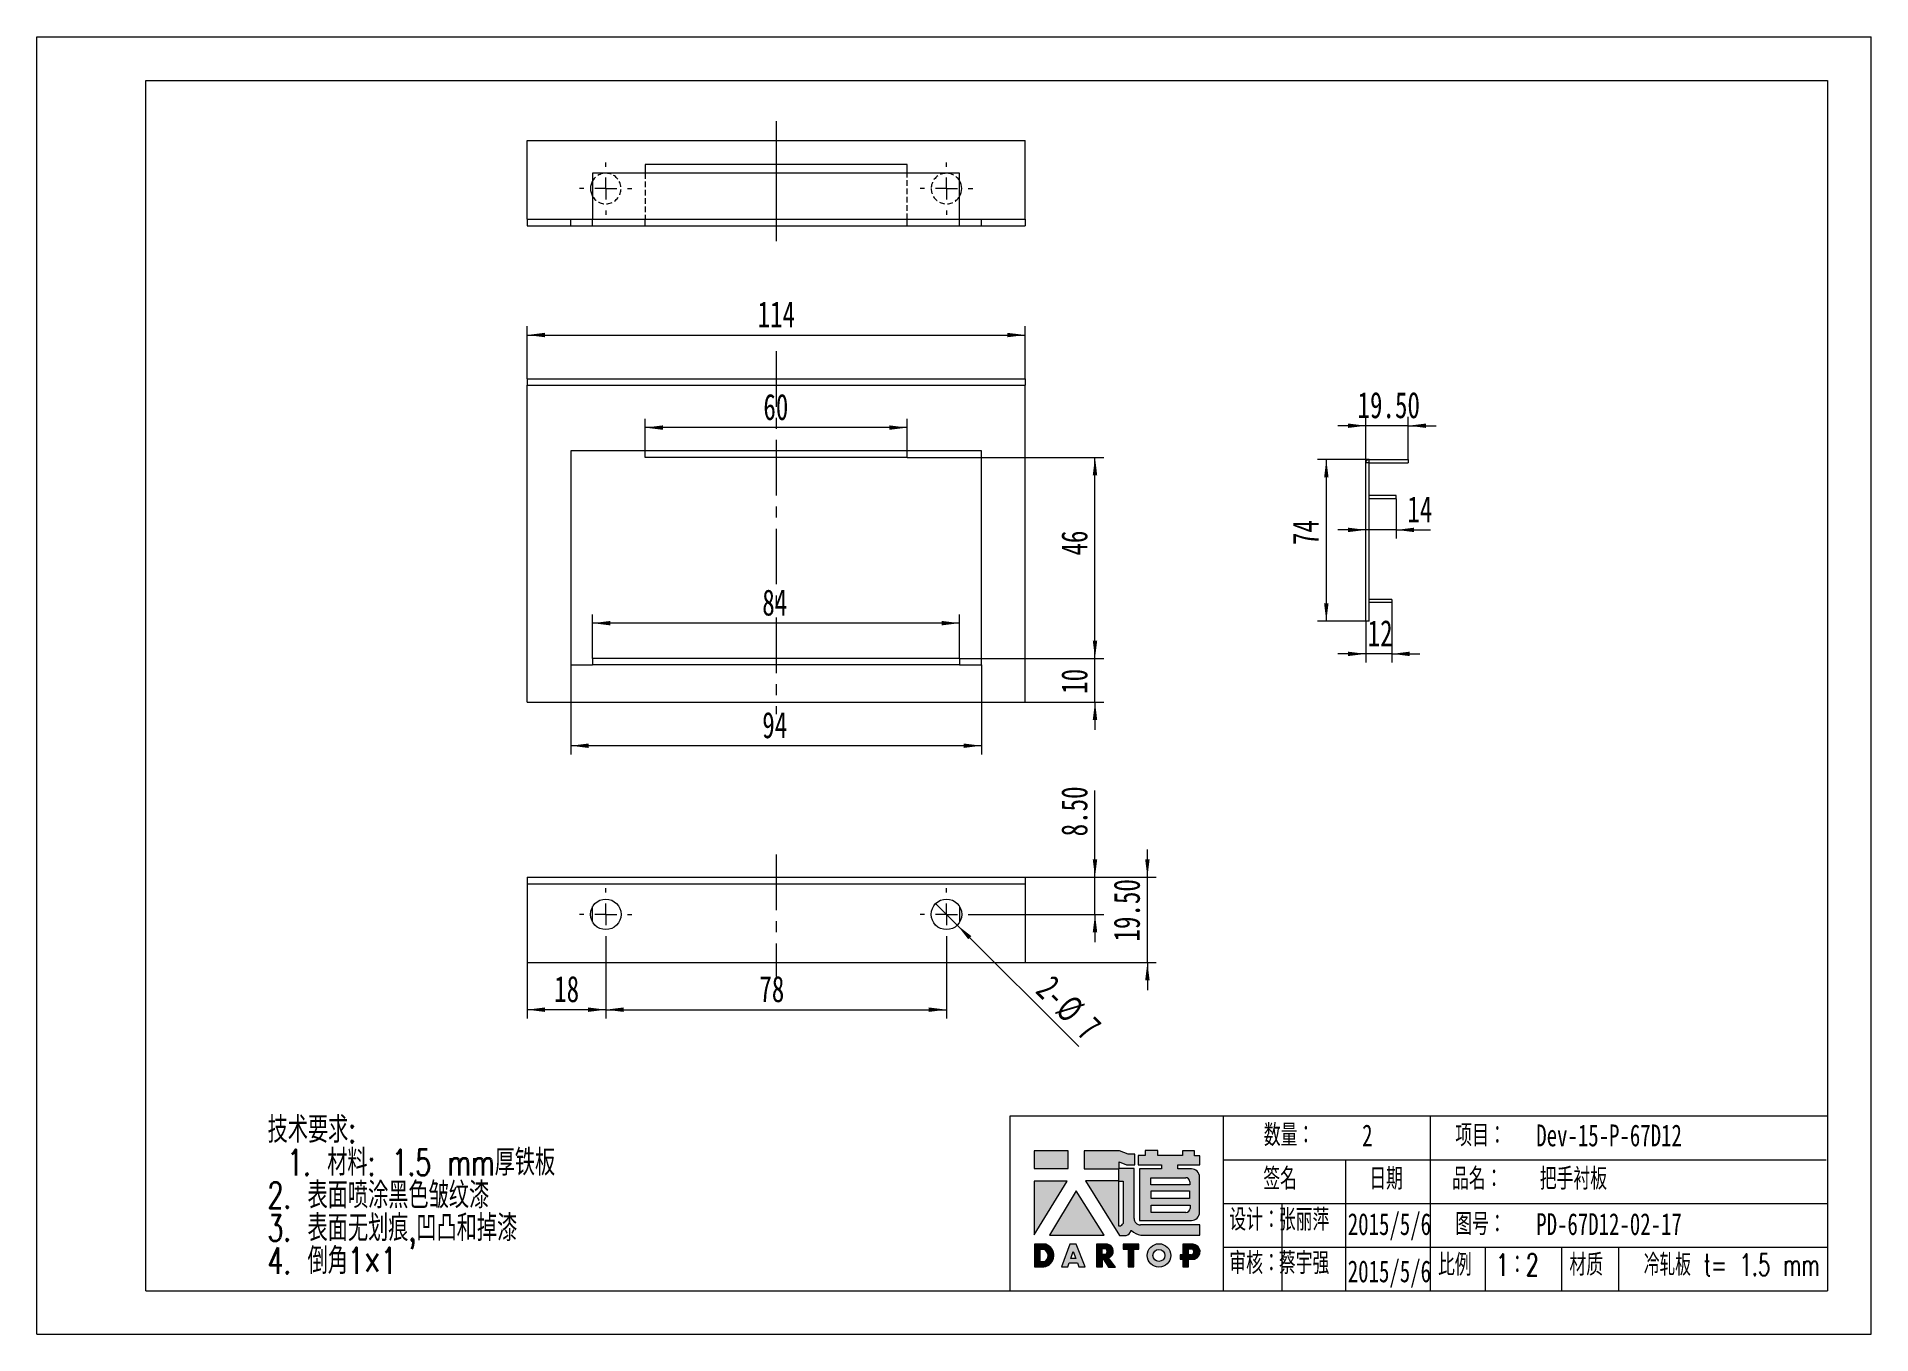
# Model space of a CAD drawing. Header units: millimetres. Extents: x 0 to 840, y 0 to 594.
import ezdxf

# ---------------------------------------------------------------- set-up
doc = ezdxf.new("R2010")
doc.units = ezdxf.units.MM
doc.header["$LTSCALE"] = 2
doc.linetypes.add('CENTERX2', pattern=[20.319999999999997, 12.7, -2.54, 2.54, -2.54])
doc.linetypes.add('HIDDEN', pattern=[1.905, 1.27, -0.635])
doc.layers.add('A-TITLEBLOCK', color=7, linetype='Continuous', lineweight=15)
doc.styles.add('SLDTEXTSTYLE0', font='TXT', dxfattribs={"width": 0.7, "bigfont": 'bigfont'})
doc.styles.add('SLDTEXTSTYLE1', font='TXT', dxfattribs={"width": 0.7})
doc.styles.add('SLDTEXTSTYLE2', font='TXT', dxfattribs={"width": 0.6538461538461539, "bigfont": 'bigfont'})
doc.dimstyles.new('SLDDIMSTYLE0', dxfattribs={"dimtxt": 12, "dimasz": 8.16, "dimexe": 0, "dimexo": 0.0625, "dimgap": 3, "dimtad": 2, "dimrnd": 1e-09, "dimzin": 4, "dimdsep": 46, "dimtxsty": 'SLDTEXTSTYLE1', "dimsah": 1, "dimcen": 0.09, "dimadec": 0, "dimazin": 1, "dimtfac": 1, "dimtmove": 0, "dimatfit": 0, "dimfxl": 0, "dimfrac": 2, "dimtolj": 1, "dimtzin": 12, "dimarcsym": 0})
doc.dimstyles.new('SLDDIMSTYLE1', dxfattribs={"dimtxt": 12, "dimasz": 8.16, "dimexe": 0, "dimexo": 0.0625, "dimgap": 3, "dimtad": 2, "dimrnd": 1e-09, "dimzin": 12, "dimdsep": 46, "dimtxsty": 'SLDTEXTSTYLE1', "dimsah": 1, "dimcen": 0.09, "dimadec": 0, "dimazin": 3, "dimtfac": 1, "dimtmove": 0, "dimatfit": 0, "dimfxl": 0, "dimfrac": 2, "dimtolj": 1, "dimtzin": 12, "dimarcsym": 0})
doc.dimstyles.new('SLDDIMSTYLE2', dxfattribs={"dimtxt": 12, "dimasz": 8.16, "dimexe": 0, "dimexo": 0.0625, "dimgap": 3, "dimtad": 2, "dimrnd": 1e-09, "dimzin": 12, "dimdsep": 46, "dimtxsty": 'SLDTEXTSTYLE1', "dimsah": 1, "dimcen": 0.09, "dimadec": 0, "dimazin": 3, "dimtfac": 1, "dimtofl": 0, "dimtmove": 0, "dimatfit": 3, "dimfxl": 0, "dimfrac": 2, "dimtolj": 1, "dimtzin": 12, "dimarcsym": 0})
doc.dimstyles.new('SLDDIMSTYLE3', dxfattribs={"dimtxt": 12, "dimasz": 8.16, "dimexe": 0, "dimexo": 0.0625, "dimgap": 3, "dimtad": 2, "dimlfac": 0.5, "dimrnd": 1e-09, "dimzin": 12, "dimdsep": 46, "dimtxsty": 'SLDTEXTSTYLE1', "dimsah": 1, "dimcen": 0.09, "dimadec": 0, "dimazin": 3, "dimtfac": 1, "dimtofl": 0, "dimtmove": 0, "dimatfit": 3, "dimfxl": 0, "dimfrac": 2, "dimtolj": 1, "dimtzin": 12, "dimarcsym": 0})
doc.dimstyles.new('SLDDIMSTYLE4', dxfattribs={"dimtxt": 12, "dimasz": 8.16, "dimexe": 0, "dimexo": 0.0625, "dimgap": 3, "dimtad": 2, "dimlfac": 0.5, "dimrnd": 1e-09, "dimzin": 12, "dimdsep": 46, "dimtxsty": 'SLDTEXTSTYLE1', "dimsah": 1, "dimcen": 0.09, "dimadec": 0, "dimazin": 3, "dimtfac": 1, "dimtmove": 0, "dimatfit": 0, "dimfxl": 0, "dimfrac": 2, "dimtolj": 1, "dimtzin": 12, "dimarcsym": 0})
doc.dimstyles.new('SLDDIMSTYLE5', dxfattribs={"dimtxt": 12, "dimasz": 8.16, "dimexe": 0, "dimexo": 0.0625, "dimgap": 3, "dimtad": 2, "dimlfac": 0.5, "dimrnd": 1e-09, "dimzin": 4, "dimdsep": 46, "dimtxsty": 'SLDTEXTSTYLE1', "dimsah": 1, "dimcen": 0.09, "dimadec": 0, "dimazin": 1, "dimtfac": 1, "dimtmove": 0, "dimatfit": 0, "dimfxl": 0, "dimfrac": 2, "dimtolj": 1, "dimtzin": 12, "dimarcsym": 0})
doc.dimstyles.new('SLDDIMSTYLE6', dxfattribs={"dimtxt": 12, "dimasz": 8.16, "dimexe": 0, "dimexo": 0.0625, "dimgap": 3, "dimtad": 2, "dimlfac": 0.5, "dimrnd": 1e-09, "dimzin": 12, "dimdsep": 46, "dimtxsty": 'SLDTEXTSTYLE1', "dimblk1": 'NONE', "dimsah": 1, "dimcen": 0, "dimadec": 0, "dimazin": 3, "dimtfac": 1, "dimtmove": 0, "dimatfit": 3, "dimldrblk": 'NONE', "dimfxl": 0, "dimfrac": 2, "dimtolj": 1, "dimtzin": 12, "dimarcsym": 0})

msp = doc.modelspace()

# ---------------------------------------------------------------- texts
at = {"layer": 'A-TITLEBLOCK', "char_height": 10, "attachment_point": 1}
for s, insert, style in [('\\M+19094\\M+197CA\\M+18146', (562.0188534038224, 96.60019106322395), 'SLDTEXTSTYLE0'), ('2', (607.0182887957391, 96.47235151708526), 'SLDTEXTSTYLE1'), ('项\\M+196DA\\M+18146', (649.6789216242576, 96.47235128425466), 'SLDTEXTSTYLE0'), ('Dev-15-P-67D12', (686.7524729681528, 96.47235151708536), 'SLDTEXTSTYLE1'), ('签\\M+196BC', (561.7845084929179, 76.62979974405097), 'SLDTEXTSTYLE0'), ('\\M+193FA\\M+18AFA', (610.2843121540828, 76.62979974405097), 'SLDTEXTSTYLE0'), ('\\M+19569\\M+196BC\\M+18146', (648.1863307031641, 76.62979974405104), 'SLDTEXTSTYLE0'), ('\\M+19463\\M+18EE8衬\\M+194C2', (688.3736627317551, 76.62979997688169), 'SLDTEXTSTYLE0'), ('设计\\M+18146', (546.2149329622923, 57.87864591434212), 'SLDTEXTSTYLE0'), ('张丽\\M+1E4CA', (568.8988096506, 57.87864614717275), 'SLDTEXTSTYLE0'), ('2015/5/6', (600.4618921875449, 55.87864675066979), 'SLDTEXTSTYLE1'), ('图\\M+18D86\\M+18146', (649.6789216242576, 55.87864651783915), 'SLDTEXTSTYLE0'), ('PD-67D12-02-17', (686.73858508592, 55.87864675066979), 'SLDTEXTSTYLE1'), ('审\\M+18A6A\\M+18146', (546.2149329622922, 38.01104746107991), 'SLDTEXTSTYLE0'), ('\\M+1E4EF\\M+18946强', (568.8988096506, 38.01104769391056), 'SLDTEXTSTYLE0'), ('2015/5/6', (600.461892187545, 34.25271453616262), 'SLDTEXTSTYLE1'), ('\\M+194E4\\M+197E1', (641.7818793149172, 37.2527138637477), 'SLDTEXTSTYLE0'), ('1\\M+181462', (668.2240946350395, 37.25271409657825), 'SLDTEXTSTYLE0'), ('\\M+18DDE质', (701.9273709215964, 37.25271386374769), 'SLDTEXTSTYLE0'), ('\\M+197E2轧\\M+194C2 t= 1.5 mm', (735.9893699005305, 37.25271386374771), 'SLDTEXTSTYLE2')]:
    msp.add_mtext(s, dxfattribs=dict(at, insert=insert, style=style))

# ---------------------------------------------------------------- blocks, each defined once
blk = doc.blocks.new('块1')
at = {"linetype": 'Continuous'}
for color, points in [(12, [(15.4596455370124, 44.97355476996511), (15.4596455370124, 53.12236448196359), (-0.1372216441455354, 53.12236448196359), (-0.1372216441455354, 44.97355476996511)]), (12, [(-0.09543941307166293, 14.69460401760685), (14.95752573838749, 39.27206897076373), (-0.09543941307166293, 39.27206897076373)]), (12, [(31.88152853378735, 14.53088856560631), (19.13025121949497, 34.81193337682812), (6.825017551659649, 14.53088856560631)]), (8, [(47.79139594009808, 8.12742517421713), (47.79139594009808, 10.38120950228294), (40.67045756725874, 10.38120950228294), (40.67045756725874, 8.122031448080987), (42.89224604904918, 8.122031448080987), (42.89224604904918, -0.01900495269184162), (45.55238145046637, -0.01900495269184162), (45.55238145046637, 8.12742517421713)])]:
    blk.add_hatch(color=color, dxfattribs=at).paths.add_polyline_path(points, flags=0)
h = blk.add_hatch(color=12, dxfattribs=at)
edge = h.paths.add_edge_path(flags=0)
edge.add_line((38.76789999379105, 45.12124768258788), (38.76789999379105, 48.16997205902108))
edge.add_line((38.76789999379105, 48.16997205902108), (42.21016944663182, 46.68289003672156))
edge.add_line((42.21016944663182, 46.68289003672156), (45.9317201307783, 46.68289003672156))
edge.add_line((45.9317201307783, 46.68289003672156), (45.9317201307783, 51.60847246798652))
edge.add_line((45.9317201307783, 51.60847246798652), (42.8614591419766, 51.60847246798652))
edge.add_line((42.8614591419766, 51.60847246798652), (38.86099373715291, 53.18835830755006))
edge.add_line((38.86099373715291, 53.18835830755006), (22.82944474499205, 53.18835830755006))
edge.add_line((22.82944474499205, 53.18835830755006), (22.82944474499205, 44.85806557514632))
edge.add_line((22.82944474499205, 44.85806557514632), (38.42777796928521, 44.85806557514632))
edge.add_line((38.42777796928521, 44.85806557514632), (38.42777796928521, 44.68959095305915))
edge.add_line((38.42777796928521, 44.68959095305915), (38.42777796928521, 39.36534870503715))
edge.add_line((38.42777796928521, 39.36534870503715), (23.3018771687441, 39.36534870503715))
edge.add_line((23.3018771687441, 39.36534870503715), (38.85989420500314, 14.32735472361125))
edge.add_line((38.85989420500314, 14.32735472361125), (41.94069985035776, 14.32735472361125))
edge.add_arc((41.26090646930182, 17.27629516646864), 3.026279692369295, 282.9811251691751, 345.4172256101924)
edge.add_line((44.18969428837948, 16.51434327345369), (44.18969428837939, 16.62968258682553))
edge.add_line((44.18969428837939, 16.62968258682553), (44.46139510706749, 16.62968258682553))
edge.add_arc((50.27450662388722, 22.80613356426249), 8.481792981655811, 226.7357971412295, 259.3209385163939)
edge.add_line((48.70276667739407, 14.47124030014306), (75.73747808626996, 14.47124030014296))
edge.add_line((75.73747808626996, 14.47124030014296), (75.73747808626996, 19.21978160307659))
edge.add_line((75.73747808626996, 19.21978160307659), (48.58762824408925, 19.21978160307687))
edge.add_arc((48.5876282440515, 22.17696159563977), 2.95717999256276, 180.0000000007004, 270.0000000007314, ccw=False)
edge.add_line((45.63044825148874, 22.17696159560362), (45.63044825148888, 45.12124768258788))
edge.add_line((45.63044825148888, 45.12124768258788), (38.76789999379105, 45.12124768258788))
edge = h.paths.add_edge_path(flags=0)
edge.add_line((39.41845440429393, 18.64423929701617), (38.5780473981493, 18.64423929701617))
edge.add_line((38.5780473981493, 18.64423929701617), (38.58501110354163, 39.25890193341501))
edge.add_line((38.58501110354163, 39.25890193341501), (40.56710152110044, 39.25858465542663))
edge.add_line((40.56710152110044, 39.25858465542663), (40.56710152110044, 19.82560142344691))
edge.add_arc((36.69821349452629, 22.43824971439933), 4.668428606542609, 305.6398792732127, 325.968963113898, ccw=False)
h = blk.add_hatch(color=12, dxfattribs=at)
edge = h.paths.add_edge_path(flags=0)
edge.add_line((75.69093121442305, 46.68542826076473), (75.69093121442305, 50.91886871813395))
edge.add_line((75.69093121442305, 50.91886871813395), (73.28552082021854, 50.91886871813395))
edge.add_line((73.28552082021854, 50.91886871813395), (73.28552082021854, 53.20707771000742))
edge.add_line((73.28552082021854, 53.20707771000742), (67.78749227858239, 53.20707771000742))
edge.add_line((67.78749227858239, 53.20707771000742), (67.78749227858239, 51.03324743993018))
edge.add_line((67.78749227858239, 51.03324743993018), (56.56273245479993, 51.03324743993018))
edge.add_line((56.56273245479993, 51.03324743993018), (56.56273245479993, 53.32145643179415))
edge.add_line((56.56273245479993, 53.32145643179415), (50.68389919003803, 53.32145643179415))
edge.add_line((50.68389919003803, 53.32145643179415), (50.68389919003803, 50.99089082591806))
edge.add_line((50.68389919003803, 50.99089082591806), (47.43551395142909, 50.99089082591806))
edge.add_line((47.43551395142909, 50.99089082591806), (47.43551395142909, 46.77252107390677))
edge.add_line((47.43551395142909, 46.77252107390677), (58.15522189015076, 46.77252107390677))
edge.add_line((58.15522189015076, 46.77252107390677), (58.15522189015076, 44.90676774932623))
edge.add_line((58.15522189015076, 44.90676774932623), (48.1663364909133, 44.90676774932623))
edge.add_line((48.1663364909133, 44.90676774932623), (48.1663364909133, 21.28510279454743))
edge.add_line((48.1663364909133, 21.28510279454743), (71.87973834242777, 21.28510279454743))
edge.add_arc((71.8797383424644, 24.98157778516709), 3.696474990619765, 269.9999999994329, 359.9999999994308)
edge.add_line((75.57621333308417, 24.98157778513031), (75.57621333308427, 41.15825916545758))
edge.add_arc((71.87973834244609, 41.15825916543933), 3.696474990638222, 2.828264897405108e-10, 90.00000000028393)
edge.add_line((71.87973834242777, 44.85473415607755), (65.61115113613657, 44.85473415607759))
edge.add_line((65.61115113613657, 44.85473415607759), (65.61115113613657, 46.68542826076473))
edge.add_line((65.61115113613657, 46.68542826076473), (75.69093121442305, 46.68542826076473))
h.paths.add_polyline_path([(53.47011430738048, 31.35360309238698), (53.47011430738048, 34.78607521918592), (70.99446179674538, 34.78607521918592), (70.99446179674538, 31.35360309238698)], flags=0)
edge = h.paths.add_edge_path(flags=0)
edge.add_line((53.3553964263226, 40.85020978126384), (69.26094218231292, 40.85020978126384))
edge.add_arc((69.2609421822491, 39.00197228603129), 1.848237495232656, -1.9737740331038367e-09, 89.99999999802071, ccw=False)
edge.add_line((71.10917967748186, 39.00197228596765), (71.10917967748186, 37.6464950980746))
edge.add_line((71.10917967748186, 37.6464950980746), (53.3553964263226, 37.6464950980746))
edge.add_line((53.3553964263226, 37.6464950980746), (53.3553964263226, 40.85020978126384))
edge = h.paths.add_edge_path(flags=0)
edge.add_line((53.47011430738048, 24.94633236490662), (53.47011430738048, 28.26442576994581))
edge.add_line((53.47011430738048, 28.26442576994581), (71.22353104790234, 28.26442576994581))
edge.add_line((71.22353104790234, 28.26442576994581), (71.22353104790234, 26.79456986019685))
edge.add_arc((69.37529355265846, 26.79456986015036), 1.848237495243809, -89.99999999855493, 1.440412233932875e-09, ccw=False)
edge.add_line((69.3752935527051, 24.94633236490655), (53.47011430738048, 24.94633236490662))
h = blk.add_hatch(color=8, dxfattribs=at)
edge = h.paths.add_edge_path(flags=0)
edge.add_arc((3.563071413202113, 5.273350855589127), 5.322103356659917, 278.6604405932824, 432.3203452583787)
edge.add_line((5.179366312329847, 10.34408797537993), (0.01524684934950393, 10.34408797537993))
edge.add_line((0.01524684934950393, 10.34408797537993), (0.01524684934950393, 0.01192965307985183))
edge.add_line((0.01524684934950393, 0.01192965307985142), (4.364464618037744, 0.01192965307985142))
edge = h.paths.add_edge_path(flags=0)
edge.add_line((2.635432573056873, 8.081419863129932), (4.241728805396194, 8.081419863129932))
edge.add_arc((3.153678847341634, 5.137238590235699), 3.138798508806139, -65.78573481728489, 69.71773257233048, ccw=False)
edge.add_line((4.441057418883898, 2.274597765329883), (2.635432573056873, 2.274597765329883))
edge.add_line((2.635432573056873, 2.274597765329883), (2.635432573056873, 8.081419863129932))
h = blk.add_hatch(color=8, dxfattribs=at)
h.paths.add_polyline_path([(23.14757612124385, -0.02154317673844566), (19.16910136443273, 10.42911848144595), (16.22198800541353, 10.42911848144595), (12.4318998014098, 0.0008249228036598524), (15.22361258076066, 0.0008249228036598524), (15.88039993783019, 1.84896931795046), (19.6624249042785, 1.84896931795046), (20.33350618268459, -0.02154317673844566)], flags=0)
h.paths.add_polyline_path([(16.59656204531268, 3.840999289555347), (17.74667294189825, 7.117846553579366), (18.93966560265725, 3.840999289555347)], flags=0)
h = blk.add_hatch(color=8, dxfattribs=at)
edge = h.paths.add_edge_path(flags=0)
edge.add_arc((32.76262050212676, 7.197324694492631), 3.306506495649909, 290.6073250211866, 437.2124199352527)
edge.add_line((33.49447309571242, 10.42182108727042), (28.41543587867846, 10.42182108727042))
edge.add_line((28.41543587867846, 10.42182108727042), (28.41543587867846, -0.004886081338955961))
edge.add_line((28.41543587867846, -0.004886081338955475), (31.09939448230437, -0.004886081338955475))
edge.add_line((31.09939448230437, -0.004886081338955475), (31.09939448230437, 4.128611803586018))
edge.add_line((31.09939448230437, 4.128611803586018), (33.85812128968802, -0.04216624726898299))
edge.add_line((33.85812128968802, -0.04216624726898279), (37.10137537660729, -0.04216624726898279))
edge.add_line((37.10137537660729, -0.04216624726898279), (33.92638288218043, 4.10238651602333))
edge = h.paths.add_edge_path(flags=0)
edge.add_arc((31.95189860794512, 7.042968943743507), 1.404553694076378, -77.47302943994771, 76.71957553051169, ccw=False)
edge.add_line((32.25654512008381, 5.671852033270396), (31.07483825880198, 5.671852033270388))
edge.add_line((31.07483825880198, 5.671852033270388), (31.07483825880198, 8.409961240124272))
edge.add_line((31.07483825880198, 8.409961240124272), (32.27454879185832, 8.409961240124272))
h = blk.add_hatch(color=8, dxfattribs=at)
edge = h.paths.add_edge_path(flags=0)
edge.add_arc((57.01573980649943, 5.245906307851777), 5.353273185570425, 0, 360)
edge = h.paths.add_edge_path(flags=0)
edge.add_arc((57.01573980649943, 5.245906307851777), 2.750165771077118, 0, 360)
h = blk.add_hatch(color=8, dxfattribs=at)
edge = h.paths.add_edge_path(flags=0)
edge.add_arc((72.3469482525466, 6.894670098855414), 3.514503244550538, 288.8958684179252, 445.2442177897109)
edge.add_line((72.63833142567154, 10.39707340264212), (72.48469471784567, 10.39707340264212))
edge.add_line((72.48469471784567, 10.39707340264212), (67.95682026929293, 10.39707340264212))
edge.add_line((67.95682026929293, 10.39707340264212), (67.95682026929293, 5.530980597840529))
edge.add_line((67.95682026929293, 5.530980597840529), (66.75539786013852, 5.530980597840529))
edge.add_line((66.75539786013852, 5.530980597840529), (66.75539786013852, 3.555766360574825))
edge.add_line((66.75539786013852, 3.555766360574825), (67.9373951968396, 3.555766360574825))
edge.add_line((67.9373951968396, 3.555766360574825), (67.9373951968396, 0.01335740407877228))
edge.add_line((67.9373951968396, 0.01335740407877249), (70.58067110101072, 0.01335740407877249))
edge.add_line((70.58067110101072, 0.01335740407877249), (70.58067110101072, 3.569567953948787))
edge.add_line((70.58067110101072, 3.569567953948787), (73.48511730057659, 3.569567953948787))
edge = h.paths.add_edge_path(flags=0)
edge.add_arc((71.62401189213051, 6.924808752416715), 1.406127549846548, -79.01085638112971, 72.55127628001378, ccw=False)
edge.add_line((71.89205213510886, 5.544464913157247), (70.54145444546555, 5.544464913157226))
edge.add_line((70.54145444546555, 5.544464913157226), (70.54145444546555, 8.266234302613304))
edge.add_line((70.54145444546555, 8.266234302613304), (72.0456422749508, 8.266234302613304))
at = {"layer": 'A-TITLEBLOCK'}
for p, q in [((15.4596455370124, 53.12236448196359), (-0.1372216441455354, 53.12236448196359)), ((-0.1372216441455354, 53.12236448196359), (-0.1372216441455354, 44.97355476996511)), ((15.4596455370124, 44.97355476996511), (15.4596455370124, 53.12236448196359)), ((38.86099373715291, 53.18835830755006), (22.82944474499205, 53.18835830755006)), ((22.82944474499205, 53.18835830755006), (22.82944474499205, 44.85806557514632)), ((42.8614591419766, 51.60847246798652), (38.86099373715291, 53.18835830755006)), ((45.9317201307783, 51.60847246798652), (42.8614591419766, 51.60847246798652)), ((45.9317201307783, 46.68289003672156), (45.9317201307783, 51.60847246798652)), ((50.68389919003803, 50.99089082591806), (47.43551395142909, 50.99089082591806)), ((47.43551395142909, 50.99089082591806), (47.43551395142909, 46.77252107390677)), ((56.56273245479993, 53.32145643179415), (50.68389919003803, 53.32145643179415)), ((50.68389919003803, 53.32145643179415), (50.68389919003803, 50.99089082591806)), ((56.56273245479993, 51.03324743993018), (56.56273245479993, 53.32145643179415)), ((67.78749227858239, 51.03324743993018), (56.56273245479993, 51.03324743993018)), ((73.28552082021854, 53.20707771000742), (67.78749227858239, 53.20707771000742)), ((67.78749227858239, 53.20707771000742), (67.78749227858239, 51.03324743993018)), ((73.28552082021854, 50.91886871813395), (73.28552082021854, 53.20707771000742)), ((75.69093121442305, 50.91886871813395), (73.28552082021854, 50.91886871813395)), ((75.69093121442305, 46.68542826076473), (75.69093121442305, 50.91886871813395)), ((-0.1372216441455354, 44.97355476996511), (15.4596455370124, 44.97355476996511)), ((22.82944474499205, 44.85806557514632), (38.42777796928521, 44.85806557514632)), ((38.42777796928521, 44.85806557514632), (38.42777796928521, 44.68959095305915)), ((38.42777796928521, 44.68959095305915), (38.42777796928521, 39.36534870503715)), ((38.76789999379105, 48.16997205902108), (42.21016944663182, 46.68289003672156)), ((38.76789999379105, 45.12124768258788), (38.76789999379105, 48.16997205902108)), ((45.63044825148888, 45.12124768258788), (38.76789999379105, 45.12124768258788)), ((42.21016944663182, 46.68289003672156), (45.9317201307783, 46.68289003672156)), ((45.63044825148888, 22.17696159560362), (45.63044825148888, 45.12124768258788)), ((47.43551395142909, 46.77252107390677), (58.15522189015076, 46.77252107390677)), ((58.15522189015076, 44.90676774932623), (48.1663364909133, 44.90676774932623)), ((48.1663364909133, 44.90676774932623), (48.1663364909133, 21.28510279454743)), ((58.15522189015076, 46.77252107390677), (58.15522189015076, 44.90676774932623)), ((65.61115113613657, 44.85473415607759), (65.61115113613657, 46.68542826076473)), ((65.61115113613657, 46.68542826076473), (75.69093121442305, 46.68542826076473)), ((71.87973834242777, 44.85473415607759), (65.61115113613657, 44.85473415607759)), ((14.95752573838749, 39.27206897076373), (-0.09543941307166293, 39.27206897076373)), ((-0.09543941307166293, 39.27206897076373), (-0.09543941307166293, 14.69460401760685)), ((-0.09543941307166293, 14.69460401760685), (14.95752573838749, 39.27206897076373)), ((19.13025121949497, 34.81193337682812), (6.825017551659649, 14.53088856560631)), ((31.88152853378735, 14.53088856560631), (19.13025121949497, 34.81193337682812)), ((38.42777796928521, 39.36534870503715), (23.3018771687441, 39.36534870503715)), ((23.3018771687441, 39.36534870503715), (38.85989420500314, 14.32735472361125)), ((38.5780473981493, 18.64423929701617), (38.58501110354163, 39.25890193341501)), ((38.58501110354163, 39.25890193341501), (40.56710152110044, 39.25858465542663)), ((40.56710152110044, 39.25858465542663), (40.56710152110044, 19.82560142344691)), ((53.3553964263226, 37.6464950980746), (53.3553964263226, 40.85020978126384)), ((53.3553964263226, 40.85020978126384), (69.26094218231292, 40.85020978126384)), ((71.10917967748186, 37.6464950980746), (53.3553964263226, 37.6464950980746)), ((53.47011430738048, 31.35360309238698), (53.47011430738048, 34.78607521918592)), ((53.47011430738048, 34.78607521918592), (70.99446179674538, 34.78607521918592)), ((70.99446179674538, 34.78607521918592), (70.99446179674538, 31.35360309238698)), ((71.10917967748186, 39.00197228596765), (71.10917967748186, 37.6464950980746)), ((75.57621333308427, 24.98157778513031), (75.57621333308427, 41.15825916545758)), ((70.99446179674538, 31.35360309238698), (53.47011430738048, 31.35360309238698)), ((53.47011430738048, 24.94633236490662), (53.47011430738048, 28.26442576994581)), ((53.47011430738048, 28.26442576994581), (71.22353104790234, 28.26442576994581)), ((71.22353104790234, 28.26442576994581), (71.22353104790234, 26.79456986019685)), ((39.41845440429393, 18.64423929701617), (38.5780473981493, 18.64423929701617)), ((48.1663364909133, 21.28510279454743), (71.87973834242777, 21.28510279454743)), ((75.73747808626996, 19.21978160307659), (48.58762824408925, 19.21978160307687)), ((69.3752935527051, 24.94633236490662), (53.47011430738048, 24.94633236490662)), ((75.73747808626996, 14.47124030014296), (75.73747808626996, 19.21978160307659)), ((5.179366312329847, 10.34408797537993), (0.01524684934950393, 10.34408797537993)), ((0.01524684934950393, 10.34408797537993), (0.01524684934950393, 0.01192965307985142)), ((6.825017551659649, 14.53088856560631), (31.88152853378735, 14.53088856560631)), ((16.22198800541353, 10.42911848144595), (12.4318998014098, 0.0008249228036598524)), ((19.16910136443273, 10.42911848144595), (16.22198800541353, 10.42911848144595)), ((23.14757612124385, -0.02154317673844566), (19.16910136443273, 10.42911848144595)), ((33.49447309571242, 10.42182108727042), (28.41543587867846, 10.42182108727042)), ((28.41543587867846, 10.42182108727042), (28.41543587867846, -0.004886081338955475)), ((31.07483825880198, 5.671852033270388), (31.07483825880198, 8.409961240124272)), ((31.07483825880198, 8.409961240124272), (32.27454879185832, 8.409961240124272)), ((38.85989420500314, 14.32735472361125), (41.94069985035776, 14.32735472361125)), ((47.79139594009808, 10.38120950228294), (40.67045756725874, 10.38120950228294)), ((40.67045756725874, 10.38120950228294), (40.67045756725874, 8.122031448080987)), ((44.18969428837939, 16.51434327345372), (44.18969428837939, 16.62968258682553)), ((44.18969428837939, 16.62968258682553), (44.46139510706749, 16.62968258682553)), ((47.79139594009808, 8.12742517421713), (47.79139594009808, 10.38120950228294)), ((48.70276667739405, 14.47124030014296), (75.73747808626996, 14.47124030014296)), ((72.48469471784567, 10.39707340264212), (67.95682026929293, 10.39707340264212)), ((67.95682026929293, 10.39707340264212), (67.95682026929293, 5.530980597840529)), ((72.63833142567154, 10.39707340264212), (72.48469471784567, 10.39707340264212)), ((0.01524684934950393, 0.01192965307985142), (4.364464618037744, 0.01192965307985142)), ((2.635432573056873, 2.274597765329883), (2.635432573056873, 8.081419863129932)), ((2.635432573056873, 8.081419863129932), (4.241728805396194, 8.081419863129932)), ((4.441057418883898, 2.274597765329883), (2.635432573056873, 2.274597765329883)), ((12.4318998014098, 0.0008249228036598524), (15.22361258076066, 0.0008249228036598524)), ((15.22361258076066, 0.0008249228036598524), (15.88039993783019, 1.84896931795046)), ((15.88039993783019, 1.84896931795046), (19.6624249042785, 1.84896931795046)), ((16.59656204531268, 3.840999289555347), (17.74667294189825, 7.117846553579366)), ((18.93966560265725, 3.840999289555347), (16.59656204531268, 3.840999289555347)), ((17.74667294189825, 7.117846553579366), (18.93966560265725, 3.840999289555347)), ((19.6624249042785, 1.84896931795046), (20.33350618268459, -0.02154317673844566)), ((32.25654512008381, 5.671852033270388), (31.07483825880198, 5.671852033270388)), ((31.09939448230437, -0.004886081338955475), (31.09939448230437, 4.128611803586018)), ((31.09939448230437, 4.128611803586018), (33.85812128968802, -0.04216624726898279)), ((37.10137537660729, -0.04216624726898279), (33.92638288218043, 4.10238651602333)), ((40.67045756725874, 8.122031448080987), (42.89224604904918, 8.122031448080987)), ((42.89224604904918, 8.122031448080987), (42.89224604904918, -0.01900495269184162)), ((45.55238145046637, -0.01900495269184162), (45.55238145046637, 8.12742517421713)), ((45.55238145046637, 8.12742517421713), (47.79139594009808, 8.12742517421713)), ((67.95682026929293, 5.530980597840529), (66.75539786013852, 5.530980597840529)), ((66.75539786013852, 5.530980597840529), (66.75539786013852, 3.555766360574825)), ((66.75539786013852, 3.555766360574825), (67.9373951968396, 3.555766360574825)), ((67.9373951968396, 3.555766360574825), (67.9373951968396, 0.01335740407877249)), ((67.9373951968396, 0.01335740407877249), (70.58067110101072, 0.01335740407877249)), ((70.54145444546555, 5.544464913157226), (70.54145444546555, 8.266234302613304)), ((70.54145444546555, 8.266234302613304), (72.0456422749508, 8.266234302613304)), ((71.89205213510886, 5.544464913157226), (70.54145444546555, 5.544464913157226)), ((70.58067110101072, 0.01335740407877249), (70.58067110101072, 3.569567953948787)), ((70.58067110101072, 3.569567953948787), (73.48511730057659, 3.569567953948787)), ((20.33350618268459, -0.02154317673844566), (23.14757612124385, -0.02154317673844566)), ((28.41543587867846, -0.004886081338955475), (31.09939448230437, -0.004886081338955475)), ((33.85812128968802, -0.04216624726898279), (37.10137537660729, -0.04216624726898279)), ((42.89224604904918, -0.01900495269184162), (45.55238145046637, -0.01900495269184162))]:
    blk.add_line(p, q, dxfattribs=at)
for radius in [5.353273185570423, 2.750165771077121]:
    blk.add_circle((57.01573980649943, 5.245906307851777), radius, dxfattribs=at)
for centre, radius, start, end in [((71.87973834244609, 41.15825916543933), 3.696474990638258, 2.828264897405108e-10, 90.00000000028393), ((69.2609421822491, 39.00197228603129), 1.848237495232766, 359.9999999980279, 89.99999999802154), ((69.37529355265846, 26.79456986015036), 1.848237495243879, 270.0000000014467, 1.44122564053541e-09), ((36.69821349452629, 22.43824971439933), 4.668428606542613, 305.6398792732136, 325.9689631138988), ((48.5876282440515, 22.17696159563977), 2.957179992562899, 180.0000000007012, 270.0000000007323), ((71.8797383424644, 24.98157778516709), 3.696474990619862, 269.9999999994329, 359.9999999994308), ((3.563071413202113, 5.273350855589127), 5.322103356659929, 278.6604405932824, 72.32034525837781), ((31.95189860794512, 7.042968943743507), 1.404553694076386, 282.5269705600539, 76.71957553051254), ((32.76262050212676, 7.197324694492631), 3.306506495649912, 290.6073250211866, 77.21241993525202), ((41.26090646930182, 17.27629516646864), 3.026279692369397, 282.9811251691751, 345.4172256101924), ((50.27450662388722, 22.80613356426249), 8.481792981655907, 226.7357971412295, 259.3209385163939), ((72.3469482525466, 6.894670098855414), 3.514503244550554, 288.8958684179252, 85.24421778971008), ((3.153678847341634, 5.137238590235699), 3.138798508806141, 294.2142651827166, 69.71773257233134), ((71.62401189213051, 6.924808752416715), 1.40612754984657, 280.9891436188718, 72.55127628001459)]:
    blk.add_arc(centre, radius, start, end, dxfattribs=at)
blk = doc.blocks.new('SW_NOTE_0')
at = {"layer": 'A-TITLEBLOCK', "color": 0, "char_height": 12, "attachment_point": 1, "style": 'SLDTEXTSTYLE0'}
for s, insert in [('\\M+18B5A术\\M+19776\\M+18B81:', (0, 15.46881287726358)), ('1. \\M+18DDE\\M+197BF: 1.5 mm\\M+18CFA铁\\M+194C2', (9.000000000000007, 0.4688132125397065)), ('2. \\M+1955C\\M+196CA喷涂\\M+1FC4B\\M+19046皱纹\\M+18EBD', (0, -14.53118645218417)), ('3. \\M+1955C\\M+196CA\\M+19DD9划\\M+18DAD,\\M+1899A\\M+193CA\\M+19861\\M+19D7B\\M+18EBD', (0, -29.53118611690804)), ('4. \\M+1937C\\M+18A701\\M+1817E1', (0, -44.53118578163191))]:
    blk.add_mtext(s, dxfattribs=dict(at, insert=insert))
blk = doc.blocks.new('_D')
at = {"layer": 'A-TITLEBLOCK'}
for p, q in [((608.6748715921565, 399.3643930138804), (608.6748715921565, 420.344873644441)), ((628.1748715921565, 400.8643930138804), (628.1748715921565, 420.344873644441)), ((608.6748715921565, 416.344873644441), (595.9748715921564, 416.344873644441)), ((628.1748715921565, 416.344873644441), (608.6748715921565, 416.344873644441)), ((628.1748715921565, 416.344873644441), (640.8748715921565, 416.344873644441))]:
    blk.add_line(p, q, dxfattribs=at)
for points in [[(608.6748715921565, 416.344873644441), (600.5148715921565, 417.360873644441), (600.5148715921565, 415.328873644441)], [(628.1748715921565, 416.344873644441), (636.3348715921564, 415.328873644441), (636.3348715921564, 417.360873644441)]]:
    blk.add_solid(points, dxfattribs=at)
at = {"layer": 'A-TITLEBLOCK', "insert": (604.921023008065, 431.8136867545352), "char_height": 12, "attachment_point": 1, "style": 'SLDTEXTSTYLE1'}
blk.add_mtext('19.50', dxfattribs=at)
blk = doc.blocks.new('_D_1')
at = {"layer": 'A-TITLEBLOCK'}
for p, q in [((622.6748715921565, 382.8643930138804), (622.6748715921565, 364.6600334368126)), ((608.6748715921565, 368.6600334368126), (595.9748715921564, 368.6600334368126)), ((622.6748715921565, 368.6600334368126), (608.6748715921565, 368.6600334368126)), ((622.6748715921565, 368.6600334368126), (638.2640018732795, 368.6600334368126))]:
    blk.add_line(p, q, dxfattribs=at)
for points in [[(608.6748715921565, 368.6600334368126), (600.5148715921565, 369.6760334368126), (600.5148715921565, 367.6440334368125)], [(622.6748715921565, 368.6600334368126), (630.8348715921564, 367.6440334368125), (630.8348715921564, 369.6760334368126)]]:
    blk.add_solid(points, dxfattribs=at)
at = {"layer": 'A-TITLEBLOCK', "insert": (627.73066811725, 384.1288465469067), "char_height": 12, "attachment_point": 1, "style": 'SLDTEXTSTYLE1'}
blk.add_mtext('14', dxfattribs=at)
blk = doc.blocks.new('_D_2')
at = {"layer": 'A-TITLEBLOCK'}
for p, q in [((620.6748715921565, 335.3643930138804), (620.6748715921565, 307.9041586884655)), ((608.6748715921565, 326.8643930138804), (608.6748715921565, 307.9041586884655)), ((608.6748715921565, 311.9041586884655), (595.9748715921564, 311.9041586884655)), ((620.6748715921565, 311.9041586884655), (608.6748715921565, 311.9041586884655)), ((620.6748715921565, 311.9041586884655), (633.3748715921565, 311.9041586884655))]:
    blk.add_line(p, q, dxfattribs=at)
for points in [[(608.6748715921565, 311.9041586884655), (600.5148715921565, 312.9201586884655), (600.5148715921565, 310.8881586884655)], [(620.6748715921565, 311.9041586884655), (628.8348715921564, 310.8881586884655), (628.8348715921564, 312.9201586884655)]]:
    blk.add_solid(points, dxfattribs=at)
at = {"layer": 'A-TITLEBLOCK', "insert": (609.5563258660166, 327.3729717985597), "char_height": 12, "attachment_point": 1, "style": 'SLDTEXTSTYLE1'}
blk.add_mtext('12', dxfattribs=at)
blk = doc.blocks.new('_D_3')
at = {"layer": 'A-TITLEBLOCK'}
for p, q in [((610.1748715921565, 400.8643930138804), (586.6301817275742, 400.8643930138804)), ((590.6301817275742, 400.8643930138804), (590.6301817275742, 326.8643930138804)), ((608.6748715921565, 326.8643930138804), (586.6301817275742, 326.8643930138804))]:
    blk.add_line(p, q, dxfattribs=at)
for points in [[(590.6301817275742, 400.8643930138804), (589.6141817275742, 392.7043930138804), (591.6461817275741, 392.7043930138804)], [(590.6301817275742, 326.8643930138804), (591.6461817275741, 335.0243930138805), (589.6141817275742, 335.0243930138805)]]:
    blk.add_solid(points, dxfattribs=at)
at = {"layer": 'A-TITLEBLOCK', "insert": (575.16136861748, 361.7142447471573), "char_height": 12, "attachment_point": 1, "rotation": 90.00000000000041, "style": 'SLDTEXTSTYLE1'}
blk.add_mtext('74', dxfattribs=at)
blk = doc.blocks.new('_D_4')
at = {"layer": 'A-TITLEBLOCK'}
for p, q in [((224.7112253738954, 437.8643930138805), (224.7112253738954, 461.8643930138803)), ((224.7112253738954, 457.8643930138803), (452.7112253738954, 457.8643930138803)), ((452.7112253738954, 437.8643930138805), (452.7112253738954, 461.8643930138803))]:
    blk.add_line(p, q, dxfattribs=at)
for points in [[(224.7112253738954, 457.8643930138803), (232.8712253738954, 456.8483930138803), (232.8712253738954, 458.8803930138803)], [(452.7112253738954, 457.8643930138803), (444.5512253738954, 458.8803930138803), (444.5512253738954, 456.8483930138803)]]:
    blk.add_solid(points, dxfattribs=at)
at = {"layer": 'A-TITLEBLOCK', "insert": (330.2360749460001, 473.3332061239745), "char_height": 12, "attachment_point": 1, "style": 'SLDTEXTSTYLE1'}
blk.add_mtext('114', dxfattribs=at)
blk = doc.blocks.new('_D_5')
at = {"layer": 'A-TITLEBLOCK'}
for p, q in [((278.7112253738954, 404.8643930138804), (278.7112253738954, 419.4860679467165)), ((398.7112253738954, 415.4860679467165), (278.7112253738954, 415.4860679467165)), ((398.7112253738954, 404.8643930138804), (398.7112253738954, 419.4860679467165))]:
    blk.add_line(p, q, dxfattribs=at)
for points in [[(278.7112253738954, 415.4860679467165), (286.8712253738955, 414.4700679467165), (286.8712253738955, 416.5020679467165)], [(398.7112253738954, 415.4860679467165), (390.5512253738954, 416.5020679467165), (390.5512253738954, 414.4700679467165)]]:
    blk.add_solid(points, dxfattribs=at)
at = {"layer": 'A-TITLEBLOCK', "insert": (332.8777420922357, 430.9548810568107), "char_height": 12, "attachment_point": 1, "style": 'SLDTEXTSTYLE1'}
blk.add_mtext('60', dxfattribs=at)
blk = doc.blocks.new('_D_6')
at = {"layer": 'A-TITLEBLOCK'}
for p, q in [((254.7112253738954, 309.8643930138805), (254.7112253738954, 329.9704386281134)), ((422.7112253738955, 309.8643930138806), (422.7112253738955, 329.9704386281134)), ((422.7112253738955, 325.9704386281134), (254.7112253738954, 325.9704386281134))]:
    blk.add_line(p, q, dxfattribs=at)
for points in [[(254.7112253738954, 325.9704386281134), (262.8712253738955, 324.9544386281134), (262.8712253738955, 326.9864386281134)], [(422.7112253738955, 325.9704386281134), (414.5512253738955, 326.9864386281134), (414.5512253738955, 324.9544386281134)]]:
    blk.add_solid(points, dxfattribs=at)
at = {"layer": 'A-TITLEBLOCK', "insert": (332.3705608621586, 341.4392517382076), "char_height": 12, "attachment_point": 1, "style": 'SLDTEXTSTYLE1'}
blk.add_mtext('84', dxfattribs=at)
blk = doc.blocks.new('_D_7')
at = {"layer": 'A-TITLEBLOCK'}
for p, q in [((244.7112253738955, 306.8643930138805), (244.7112253738955, 265.8643930138804)), ((432.7112253738956, 306.8643930138805), (432.7112253738956, 265.8643930138804)), ((432.7112253738956, 269.8643930138804), (244.7112253738955, 269.8643930138804))]:
    blk.add_line(p, q, dxfattribs=at)
for points in [[(244.7112253738955, 269.8643930138804), (252.8712253738955, 268.8483930138804), (252.8712253738955, 270.8803930138804)], [(432.7112253738956, 269.8643930138804), (424.5512253738955, 270.8803930138804), (424.5512253738955, 268.8483930138804)]]:
    blk.add_solid(points, dxfattribs=at)
at = {"layer": 'A-TITLEBLOCK', "insert": (332.3705608621586, 285.3332061239746), "char_height": 12, "attachment_point": 1, "style": 'SLDTEXTSTYLE1'}
blk.add_mtext('94', dxfattribs=at)
blk = doc.blocks.new('_D_8')
at = {"layer": 'A-TITLEBLOCK'}
for p, q in [((484.7112253738956, 309.8643930138806), (484.7112253738956, 322.5643930138806)), ((422.7112253738955, 309.8643930138806), (488.7112253738956, 309.8643930138806)), ((484.7112253738956, 289.8643930138804), (484.7112253738956, 309.8643930138806)), ((452.7112253738955, 289.8643930138804), (488.7112253738956, 289.8643930138804)), ((484.7112253738956, 289.8643930138804), (484.7112253738956, 277.1643930138804))]:
    blk.add_line(p, q, dxfattribs=at)
for points in [[(484.7112253738956, 309.8643930138806), (485.7272253738956, 318.0243930138806), (483.6952253738955, 318.0243930138806)], [(484.7112253738956, 289.8643930138804), (483.6952253738955, 281.7043930138804), (485.7272253738956, 281.7043930138804)]]:
    blk.add_solid(points, dxfattribs=at)
at = {"layer": 'A-TITLEBLOCK', "insert": (469.2424122638014, 293.6160566095215), "char_height": 12, "attachment_point": 1, "rotation": 90, "style": 'SLDTEXTSTYLE1'}
blk.add_mtext('10', dxfattribs=at)
blk = doc.blocks.new('_D_9')
at = {"layer": 'A-TITLEBLOCK'}
for p, q in [((398.7112253738954, 401.8643930138804), (488.7112253738956, 401.8643930138804)), ((484.7112253738956, 309.8643930138806), (484.7112253738956, 401.8643930138804)), ((422.7112253738955, 309.8643930138806), (488.7112253738956, 309.8643930138806))]:
    blk.add_line(p, q, dxfattribs=at)
for points in [[(484.7112253738956, 401.8643930138804), (483.6952253738956, 393.7043930138803), (485.7272253738956, 393.7043930138803)], [(484.7112253738956, 309.8643930138806), (485.7272253738956, 318.0243930138806), (483.6952253738956, 318.0243930138806)]]:
    blk.add_solid(points, dxfattribs=at)
at = {"layer": 'A-TITLEBLOCK', "insert": (469.2424122638014, 356.9082879853759), "char_height": 12, "attachment_point": 1, "rotation": 90.00000000000001, "style": 'SLDTEXTSTYLE1'}
blk.add_mtext('46', dxfattribs=at)
blk = doc.blocks.new('SW_CENTERMARKSYMBOL_0')
at = {"layer": 'A-TITLEBLOCK', "color": 0}
for p, q in [((0, 10.00000000000001), (0, 12.00000000000001)), ((-9.999999999999954, 0), (-11.99999999999998, 0)), ((0, 0), (-5.000000000000004, 0)), ((0, 0), (0, 5.000000000000004)), ((0, 0), (0, -5.000000000000004)), ((0, 0), (5.000000000000004, 0)), ((10.00000000000001, 0), (12.00000000000001, 0)), ((0, -10.00000000000001), (0, -12.00000000000001))]:
    blk.add_line(p, q, dxfattribs=at)
blk = doc.blocks.new('SW_CENTERMARKSYMBOL_1')
at = {"layer": 'A-TITLEBLOCK', "color": 0}
for p, q in [((0, 10.00000000000001), (0, 12.00000000000001)), ((-10.00000000000001, 0), (-12.00000000000001, 0)), ((0, 0), (-5.000000000000004, 0)), ((0, 0), (0, 5.000000000000004)), ((0, 0), (0, -5.000000000000004)), ((0, 0), (5.000000000000004, 0)), ((10.00000000000001, 0), (12.00000000000001, 0)), ((0, -10.00000000000001), (0, -12.00000000000001))]:
    blk.add_line(p, q, dxfattribs=at)
blk = doc.blocks.new('_D_10')
at = {"layer": 'A-TITLEBLOCK'}
for p, q in [((260.7112253738954, 180.6699044106252), (260.7112253738953, 145.0264576653166)), ((224.7112253738954, 170.6699044106253), (224.7112253738953, 145.0264576653167)), ((260.7112253738953, 149.0264576653166), (224.7112253738953, 149.0264576653167))]:
    blk.add_line(p, q, dxfattribs=at)
for points in [[(224.7112253738953, 149.0264576653167), (232.8712253738953, 148.0104576653167), (232.8712253738953, 150.0424576653167)], [(260.7112253738953, 149.0264576653166), (252.5512253738953, 150.0424576653166), (252.5512253738953, 148.0104576653166)]]:
    blk.add_solid(points, dxfattribs=at)
at = {"layer": 'A-TITLEBLOCK', "insert": (237.0892215293865, 164.4952707754109), "char_height": 12, "attachment_point": 1, "style": 'SLDTEXTSTYLE1'}
blk.add_mtext('18', dxfattribs=at)
blk = doc.blocks.new('_D_11')
at = {"layer": 'A-TITLEBLOCK'}
for p, q in [((260.7112253738954, 180.6699044106252), (260.7112253738954, 145.0264576653118)), ((416.7112253738955, 180.6699044106247), (416.7112253738955, 145.0264576653118)), ((260.7112253738954, 149.0264576653118), (416.7112253738955, 149.0264576653118))]:
    blk.add_line(p, q, dxfattribs=at)
for points in [[(260.7112253738954, 149.0264576653118), (268.8712253738955, 148.0104576653118), (268.8712253738955, 150.0424576653118)], [(416.7112253738955, 149.0264576653118), (408.5512253738955, 150.0424576653118), (408.5512253738955, 148.0104576653118)]]:
    blk.add_solid(points, dxfattribs=at)
at = {"layer": 'A-TITLEBLOCK', "insert": (331.0220916153908, 164.4952707754061), "char_height": 12, "attachment_point": 1, "style": 'SLDTEXTSTYLE1'}
blk.add_mtext('78', dxfattribs=at)
blk = doc.blocks.new('_D_12')
at = {"layer": 'A-TITLEBLOCK'}
for p, q in [((484.7112253738954, 209.6699044106244), (484.7112253738956, 249.4060908591147)), ((452.7112253738955, 209.6699044106246), (488.7112253738954, 209.6699044106244)), ((484.7112253738954, 192.6699044106245), (484.7112253738954, 209.6699044106244)), ((428.7112253738955, 192.6699044106247), (488.7112253738954, 192.6699044106245)), ((484.7112253738954, 192.6699044106245), (484.7112253738953, 179.9699044106245))]:
    blk.add_line(p, q, dxfattribs=at)
for points in [[(484.7112253738954, 209.6699044106244), (485.7272253738955, 217.8299044106244), (483.6952253738955, 217.8299044106244)], [(484.7112253738954, 192.6699044106245), (483.6952253738953, 184.5099044106245), (485.7272253738954, 184.5099044106245)]]:
    blk.add_solid(points, dxfattribs=at)
at = {"layer": 'A-TITLEBLOCK', "insert": (469.2424122638012, 228.3727572446461), "char_height": 12, "attachment_point": 1, "rotation": 89.99999999999982, "style": 'SLDTEXTSTYLE1'}
blk.add_mtext('8.50', dxfattribs=at)
blk = doc.blocks.new('_D_13')
at = {"layer": 'A-TITLEBLOCK'}
for q in [(411.7614779055896, 197.6196518789305), (477.2689553080139, 132.1121744765064)]:
    blk.add_line((421.6609728422013, 187.7201569423188), q, dxfattribs=at)
blk.add_solid([(421.6609728422013, 187.7201569423188), (426.7125436869981, 181.2317451181511), (428.1493846663691, 182.6685860975221)], dxfattribs=at)
at = {"layer": 'A-TITLEBLOCK', "char_height": 12, "attachment_point": 1, "rotation": 315.0000000000008, "style": 'SLDTEXTSTYLE1'}
for s, insert in [('2-', (465.5110263902726, 165.64325752998)), ('%%c', (474.5030677153286, 156.7219267629244)), ('7', (484.4432221539724, 146.7110617662808))]:
    blk.add_mtext(s, dxfattribs=dict(at, insert=insert))
blk = doc.blocks.new('_NONE')
blk = doc.blocks.new('_D_14')
at = {"layer": 'A-TITLEBLOCK'}
for p, q in [((508.7112253738954, 209.6699044106244), (508.7112253738956, 222.3699044106243)), ((452.7112253738955, 209.6699044106246), (512.7112253738954, 209.6699044106244)), ((508.7112253738952, 170.6699044106244), (508.7112253738954, 209.6699044106244)), ((452.7112253738954, 170.6699044106246), (512.7112253738952, 170.6699044106244)), ((508.7112253738952, 170.6699044106244), (508.7112253738951, 157.9699044106244))]:
    blk.add_line(p, q, dxfattribs=at)
for points in [[(508.7112253738954, 209.6699044106244), (509.7272253738955, 217.8299044106244), (507.6952253738955, 217.8299044106244)], [(508.7112253738952, 170.6699044106244), (507.6952253738951, 162.5099044106244), (509.7272253738952, 162.5099044106244)]]:
    blk.add_solid(points, dxfattribs=at)
at = {"layer": 'A-TITLEBLOCK', "insert": (493.2424122638012, 180.2286984508861), "char_height": 12, "attachment_point": 1, "rotation": 89.99999999999982, "style": 'SLDTEXTSTYLE1'}
blk.add_mtext('19.50', dxfattribs=at)
blk = doc.blocks.new('SW_CENTERMARKSYMBOL_2')
at = {"layer": 'A-TITLEBLOCK', "color": 0}
for p, q in [((0, 9.99999999999998), (0, 12.00000000000001)), ((-9.999999999999954, 0), (-11.99999999999998, 0)), ((0, 0), (-5.000000000000004, 0)), ((0, 0), (0, 5.000000000000004)), ((0, 0), (0, -5.000000000000004)), ((0, 0), (5.000000000000004, 0)), ((10.00000000000001, 0), (12.00000000000001, 0)), ((0, -10.00000000000001), (0, -12.00000000000001))]:
    blk.add_line(p, q, dxfattribs=at)
blk = doc.blocks.new('SW_CENTERMARKSYMBOL_3')
at = {"layer": 'A-TITLEBLOCK', "color": 0}
for p, q in [((0, 10.00000000000001), (0, 12.00000000000001)), ((-10.00000000000001, 0), (-12.00000000000001, 0)), ((0, 0), (-5.000000000000004, 0)), ((0, 0), (0, 5.000000000000004)), ((0, 0), (0, -5.000000000000004)), ((0, 0), (5.000000000000004, 0)), ((10.00000000000001, 0), (12.00000000000001, 0)), ((0, -9.99999999999998), (0, -12.00000000000001))]:
    blk.add_line(p, q, dxfattribs=at)

# ---------------------------------------------------------------- dimensions: what is measured, and where the dimension line sits
at = {"layer": 'A-TITLEBLOCK'}
for base, p1, p2, dimstyle, picture, middle in [((452.7112253738954, 457.8643930138805), (224.7112253738954, 437.8643930138805), (452.7112253738954, 437.8643930138805), 'SLDDIMSTYLE3', '_D_4', (338.1360754958529, 457.8643930138805)), ((278.7112253738954, 415.4860679467166), (398.7112253738954, 404.8643930138804), (278.7112253738954, 404.8643930138804), 'SLDDIMSTYLE3', '_D_5', (338.1360754958529, 415.4860679467166)), ((608.6748715921565, 416.3448736444411), (628.1748715921565, 400.8643930138804), (608.6748715921565, 399.3643930138804), 'SLDDIMSTYLE0', '_D', (618.0710230214762, 416.3448736444411)), ((608.6748715921565, 368.6600334368126), (622.6748715921565, 382.8643930138804), (608.6748715921565, 399.3643930138804), 'SLDDIMSTYLE1', '_D_1', (632.9973349952649, 368.6600334368126)), ((254.7112253738954, 325.9704386281135), (422.7112253738955, 309.8643930138806), (254.7112253738954, 309.8643930138805), 'SLDDIMSTYLE3', '_D_6', (337.6288942657757, 325.9704386281135)), ((608.6748715921565, 311.9041586884655), (620.6748715921565, 335.3643930138804), (608.6748715921565, 326.8643930138804), 'SLDDIMSTYLE1', '_D_2', (614.8229927440314, 311.9041586884655)), ((244.7112253738955, 269.8643930138804), (432.7112253738956, 306.8643930138805), (244.7112253738955, 306.8643930138805), 'SLDDIMSTYLE3', '_D_7', (337.6288942657757, 269.8643930138804)), ((224.7112253738953, 149.0264576653167), (260.7112253738954, 180.6699044106252), (224.7112253738954, 170.6699044106253), 'SLDDIMSTYLE3', '_D_10', (242.3475549330036, 149.0264576653167)), ((416.7112253738955, 149.0264576653167), (260.7112253738954, 180.6699044106252), (416.7112253738955, 180.6699044106247), 'SLDDIMSTYLE3', '_D_11', (336.2720915446085, 149.0264576653167))]:
    dim = msp.add_linear_dim(base=base, p1=p1, p2=p2, dimstyle=dimstyle, dxfattribs=at)
    dim.commit()
    dim.dimension.update_dxf_attribs({"geometry": picture, "text_midpoint": middle, "dimtype": 160})
for base, p1, p2, dimstyle, picture, middle in [((484.7112253738955, 401.8643930138804), (422.7112253738955, 309.8643930138806), (398.7112253738954, 401.8643930138804), 'SLDDIMSTYLE3', '_D_9', (484.7112253738955, 362.1666213889931)), ((590.630181727574, 326.8643930138804), (610.1748715921565, 400.8643930138804), (608.6748715921565, 326.8643930138804), 'SLDDIMSTYLE2', '_D_3', (590.630181727574, 366.9725781507746)), ((484.7112253738956, 309.8643930138806), (452.7112253738955, 289.8643930138804), (422.7112253738955, 309.8643930138806), 'SLDDIMSTYLE4', '_D_8', (484.7112253738956, 298.8827234875364)), ((484.7112253738955, 209.6699044106244), (428.7112253738955, 192.6699044106247), (452.7112253738955, 209.6699044106246), 'SLDDIMSTYLE5', '_D_12', (484.7112253738956, 238.8894240518804)), ((508.7112253738955, 209.6699044106244), (452.7112253738954, 170.6699044106246), (452.7112253738955, 209.6699044106246), 'SLDDIMSTYLE5', '_D_14', (508.7112253738954, 193.378698464297))]:
    dim = msp.add_linear_dim(base=base, p1=p1, p2=p2, angle=90.0000000000002, dimstyle=dimstyle, dxfattribs=at)
    dim.commit()
    dim.dimension.update_dxf_attribs({"geometry": picture, "text_midpoint": middle, "dimtype": 160})
dim = msp.add_diameter_dim_2p(p1=(411.7614779055897, 197.6196518789305), p2=(421.6609728422013, 187.7201569423188), text='2-<>', dimstyle='SLDDIMSTYLE6', dxfattribs=at)
dim.commit()
dim.dimension.update_dxf_attribs({"geometry": '_D_13', "text_midpoint": (466.3489797754341, 143.032190009086), "dimtype": 163})

# ---------------------------------------------------------------- linework, layer by layer
at = {"color": 7, "linetype": 'Continuous', "lineweight": 15}
for p, q in [((224.7112253142909, 546.915653127821), (452.7112254335002, 546.915653127821)), ((224.7112253142909, 510.9156523492353), (224.7112253142909, 546.915653127821)), ((452.7112254335002, 510.9156523492353), (452.7112254335002, 546.915653127821)), ((422.7112242414073, 531.9156525317745), (254.7112265063838, 531.9156525317745)), ((254.7112265063838, 531.9156525317745), (254.7112265063838, 510.9156523492353)), ((398.7112240327911, 535.9156531874256), (278.7112267150001, 535.9156531874256)), ((278.7112267150001, 535.9156531874256), (278.7112267150001, 531.9156525317745)), ((398.7112240327911, 531.9156525317745), (398.7112240327911, 535.9156531874256)), ((422.7112242414073, 510.9156523492353), (422.7112242414073, 531.9156525317745)), ((224.7112253142909, 510.9156523492353), (224.7112253142909, 507.9156523231583)), ((224.7112253142909, 510.9156523492353), (452.7112254335002, 510.9156523492353)), ((224.7112253142909, 507.9156523231583), (452.7112254335002, 507.9156523231583)), ((452.7112254335002, 510.9156523492353), (452.7112254335002, 507.9156523231583)), ((224.7112253142909, 437.8643930138805), (224.7112253142909, 434.8643929878035)), ((224.7112253142909, 437.8643930138805), (452.7112254335002, 437.8643930138805)), ((452.7112254335002, 437.8643930138805), (452.7112254335002, 434.8643929878035)), ((224.7112253142909, 434.8643929878035), (452.7112254335002, 434.8643929878035)), ((224.7112253142909, 289.8643911065319), (224.7112253142909, 434.8643929878035)), ((452.7112254335002, 289.8643911065319), (452.7112254335002, 434.8643929878035)), ((278.7112267150001, 404.8643931926944), (244.7112285925463, 404.8643931926944)), ((244.7112285925463, 404.8643931926944), (244.7112285925463, 306.8643957556941)), ((278.7112267150001, 401.8643945636013), (278.7112267150001, 404.8643931926944)), ((398.7112240327911, 404.8643931926944), (278.7112267150001, 404.8643931926944)), ((398.7112240327911, 401.8643945636013), (398.7112240327911, 404.8643931926944)), ((432.7112221552447, 404.8643931926944), (398.7112240327911, 404.8643931926944)), ((432.7112221552447, 306.8643957556941), (432.7112221552447, 404.8643931926944)), ((398.7112240327911, 401.8643945636013), (278.7112267150001, 401.8643945636013)), ((610.174871605195, 399.3643930008419), (608.6748715921565, 399.3643930008419)), ((608.6748715921565, 326.8643920602061), (608.6748715921565, 399.3643930008419)), ((610.174871605195, 400.8643930138804), (628.1748719944878, 400.8643930138804)), ((610.174871605195, 399.3643930008419), (610.174871605195, 400.8643930138804)), ((610.174871605195, 399.3643930008419), (628.1748719944878, 399.3643930008419)), ((610.174871605195, 326.8643920602061), (610.174871605195, 399.3643930008419)), ((628.1748719944878, 400.8643930138804), (628.1748719944878, 399.3643930008419)), ((622.6748720242902, 384.3643931032874), (610.174871605195, 384.3643931032874)), ((622.6748720242902, 382.8643937887408), (610.174871605195, 382.8643937887408)), ((622.6748720242902, 382.8643937887408), (622.6748720242902, 384.3643931032874)), ((620.6748716964646, 336.8643899740435), (610.174871605195, 336.8643899740435)), ((620.6748716964646, 336.8643899740435), (620.6748716964646, 335.3643943847873)), ((620.6748716964646, 335.3643943847873), (610.174871605195, 335.3643943847873)), ((610.174871605195, 326.8643920602061), (608.6748715921565, 326.8643920602061)), ((244.7112285925463, 306.8643957556941), (254.7112265063838, 306.8643957556941)), ((422.7112242414073, 309.8643869342067), (254.7112265063838, 309.8643869342067)), ((254.7112265063838, 309.8643869342067), (254.7112265063838, 306.8643957556941)), ((422.7112242414073, 306.8643957556941), (254.7112265063838, 306.8643957556941)), ((422.7112242414073, 309.8643869342067), (422.7112242414073, 306.8643957556941)), ((422.7112242414073, 306.8643957556941), (432.7112221552447, 306.8643957556941)), ((224.7112253142909, 289.8643911065319), (452.7112254335002, 289.8643911065319)), ((224.7112253142909, 209.669904410625), (224.7112253142909, 206.6699043845479)), ((224.7112253142909, 209.669904410625), (452.7112254335002, 209.669904410625)), ((224.7112253142909, 206.6699043845479), (452.7112254335002, 206.6699043845479)), ((224.7112253142909, 206.6699043845479), (224.7112253142909, 170.6699036059622)), ((452.7112254335002, 209.669904410625), (452.7112254335002, 206.6699043845479)), ((452.7112254335002, 206.6699043845479), (452.7112254335002, 170.6699036059622)), ((254.7112265063838, 189.0643533317094), (254.7112265063838, 196.2754555044417)), ((422.7112242414073, 196.2754555044417), (422.7112242414073, 189.0643533317094)), ((224.7112253142909, 170.6699036059622), (452.7112254335002, 170.6699036059622))]:
    msp.add_line(p, q, dxfattribs=at)
at = {"color": 7, "linetype": 'HIDDEN', "lineweight": 0}
for p, q in [((278.7112267150001, 531.9156525317745), (278.7112267150001, 510.9156523492353)), ((398.7112240327911, 510.9156523492353), (398.7112240327911, 531.9156525317745)), ((244.7112285925463, 507.9156523231583), (244.7112285925463, 510.9156523492353)), ((254.7112265063838, 507.9156523231583), (254.7112265063838, 510.9156523492353)), ((278.7112267150001, 507.9156523231583), (278.7112267150001, 510.9156523492353)), ((398.7112240327911, 507.9156523231583), (398.7112240327911, 510.9156523492353)), ((422.7112242414073, 507.9156523231583), (422.7112242414073, 510.9156523492353)), ((432.7112221552447, 507.9156523231583), (432.7112221552447, 510.9156523492353))]:
    msp.add_line(p, q, dxfattribs=at)
at = {"color": 7, "linetype": 'Continuous', "lineweight": 15}
for centre in [(260.7112253738956, 192.669904410625), (416.7112253738956, 192.669904410625)]:
    msp.add_circle(centre, 7, dxfattribs=at)
at = {"color": 7, "linetype": 'HIDDEN', "lineweight": 0}
for centre, radius, start, end in [((260.7112253738956, 524.9156523231583), 7.000000000000003, 211.0027191338748, 148.997280866126), ((416.7112253738956, 524.9156523231583), 7.000000000000003, 31.00271913387403, 180), ((416.7112253738956, 524.9156523231583), 7, 180, 328.9972808661276)]:
    msp.add_arc(centre, radius, start, end, dxfattribs=at)
at = {"color": 7, "linetype": 'Continuous', "lineweight": 15}
for centre, radius, start, end in [((260.7112253738956, 524.9156523231583), 7.000000000000003, 148.997280866126, 180), ((260.7112253738956, 524.9156523231583), 7.000000000000003, 180, 211.0027191338748), ((416.7112253738956, 524.9156523231583), 7.000000000000003, 328.9972808661276, 31.00271913387403), ((610.1748715921565, 399.3643930138804), 1.5, 90, 180)]:
    msp.add_arc(centre, radius, start, end, dxfattribs=at)
at = {"layer": 'A-TITLEBLOCK', "linetype": 'Continuous'}
for p, q in [((0.1576871307066019, 0.4295603132789261), (0.1576871307064909, 594.429560313279)), ((0.1576871307064909, 594.429560313279), (840.1576871307066, 594.429560313279)), ((840.1576871307067, 0.4295603132788746), (840.1576871307066, 594.429560313279)), ((50.12681954392262, 20.35054075211262), (50.12681954392262, 574.3505407521128)), ((50.12681954392262, 574.3505407521128), (820.1268195439228, 574.3505407521128)), ((820.1268195439228, 574.3505407521128), (820.1268195439229, 20.35054075211262)), ((50.12681954392262, 20.35054075211262), (820.1268195439229, 20.35054075211262)), ((0.1576871307066019, 0.4295603132789261), (840.1576871307067, 0.4295603132788746))]:
    msp.add_line(p, q, dxfattribs=at)
at = {"layer": 'A-TITLEBLOCK'}
for p, q in [((338.7112253738954, 555.8218457005441), (338.7112253738954, 500.7821801160947)), ((820.1056121644862, 100.3505407521126), (445.7054770600498, 100.3505407521126)), ((445.7054770600498, 100.3505407521126), (445.7054770600499, 20.51277583938589)), ((543.5204747889477, 20.35054075211262), (543.5204747889477, 100.3505407521126)), ((638.1703811191966, 100.3505407521126), (638.1703811191966, 20.35054075211262)), ((543.5204747889477, 80.3505407521126), (819.5421424865334, 80.3505407521126)), ((599.3653406829056, 80.3505407521126), (599.3653406829055, 20.35054075211261)), ((543.5204747889477, 60.35054075211261), (820.0797717156322, 60.35054075211261)), ((570.3081597854409, 60.35054075211261), (570.3081597854408, 20.35054075211261)), ((543.5204747889477, 40.35054075211262), (820.1268195439228, 40.35054075211264)), ((663.4629149691361, 20.35054075211262), (663.4629149691361, 40.35054075211262)), ((698.3870191893476, 20.35054075211262), (698.3870191893476, 40.35054075211262)), ((724.528915129165, 20.35054075211262), (724.528915129165, 40.35054075211262))]:
    msp.add_line(p, q, dxfattribs=at)
at = {"layer": 'A-TITLEBLOCK', "linetype": 'CENTERX2'}
for p, q in [((338.7112253738954, 450.4602001531694), (338.7112253738954, 284.2928288172597)), ((338.7112253738956, 220.0018390381072), (338.7112253738956, 164.1638371368992))]:
    msp.add_line(p, q, dxfattribs=at)

# ---------------------------------------------------------------- block references
at = {"color": 7, "linetype": 'Continuous'}
msp.add_blockref('块1', (456.998719084473, 31.2782889349735), dxfattribs=at)
at = {"layer": 'A-TITLEBLOCK'}
for name, p in [('SW_CENTERMARKSYMBOL_0', (260.7112253738954, 524.915652323158)), ('SW_CENTERMARKSYMBOL_1', (416.7112253738955, 524.9156523231586)), ('SW_CENTERMARKSYMBOL_2', (260.7112253738954, 192.6699044106252)), ('SW_CENTERMARKSYMBOL_3', (416.7112253738955, 192.6699044106247)), ('SW_NOTE_0', (105.8821014641599, 84.63147885295314))]:
    msp.add_blockref(name, p, dxfattribs=at)

msp.set_redraw_order([(e.dxf.handle, doc.entitydb.next_handle()) for e in msp.query("TEXT MTEXT ATTDEF DIMENSION ARC_DIMENSION")])  # texts and dimensions are drawn at this point

doc.saveas('drawing.dxf')
